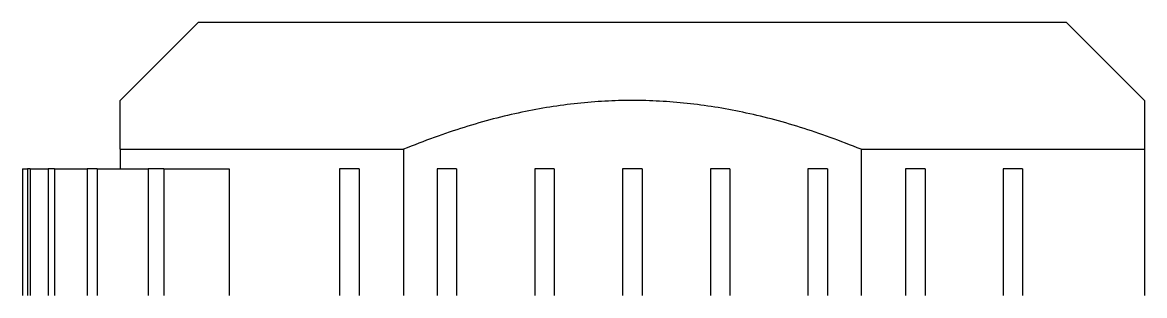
# Model space of a CAD drawing. Header units: millimetres. Extents: x 587 to 10361, y -8386 to 1488.
# Drawn here: x 1718.2 to 1833.2, y 819.3 to 847.3 of the extents above; entities that cross this region are included whole.
import ezdxf

# ---------------------------------------------------------------- set-up
doc = ezdxf.new("R2010")
doc.units = ezdxf.units.MM
doc.layers.add('Gruba', color=7, linetype='Continuous', lineweight=30)

msp = doc.modelspace()

# ---------------------------------------------------------------- linework, layer by layer
at = {"layer": 'Gruba'}
for p, q in [((1736.194, 847.289), (1728.194, 839.289)), ((1825.194, 847.289), (1736.194, 847.289)), ((1825.194, 847.289), (1833.194, 839.289)), ((1728.194, 834.289), (1728.194, 839.289)), ((1833.194, 839.289), (1833.194, 834.289)), ((1728.194, 834.289), (1757.242, 834.289)), ((1728.194, 834.289), (1728.194, 832.289)), ((1757.242, 834.289), (1757.242, 819.289)), ((1804.146, 834.289), (1833.194, 834.289)), ((1804.146, 834.289), (1804.146, 819.289)), ((1833.194, 834.289), (1833.194, 832.289)), ((1718.202, 832.289), (1718.194, 832.289)), ((1718.194, 832.289), (1718.194, 819.289)), ((1718.202, 832.289), (1718.708, 832.289)), ((1718.202, 832.289), (1718.202, 819.289)), ((1718.708, 832.289), (1718.708, 819.289)), ((1718.999, 832.289), (1718.708, 832.289)), ((1718.999, 832.289), (1720.842, 832.289)), ((1718.999, 832.289), (1718.999, 819.289)), ((1720.842, 832.289), (1720.842, 819.289)), ((1721.481, 832.289), (1720.842, 832.289)), ((1721.481, 832.289), (1724.817, 832.289)), ((1721.481, 832.289), (1721.481, 819.289)), ((1724.817, 832.289), (1724.817, 819.289)), ((1725.865, 832.289), (1724.817, 832.289)), ((1725.865, 832.289), (1731.073, 832.289)), ((1725.865, 832.289), (1725.865, 819.289)), ((1732.671, 832.289), (1731.073, 832.289)), ((1731.073, 832.289), (1731.073, 819.289)), ((1732.671, 832.289), (1739.387, 832.289)), ((1732.671, 832.289), (1732.671, 819.289)), ((1739.387, 832.289), (1739.387, 819.289)), ((1752.694, 832.289), (1750.694, 832.289)), ((1750.694, 832.289), (1750.694, 819.289)), ((1752.694, 832.289), (1752.694, 819.289)), ((1762.694, 832.289), (1760.694, 832.289)), ((1760.694, 832.289), (1760.694, 819.289)), ((1762.694, 832.289), (1762.694, 819.289)), ((1772.694, 832.289), (1770.694, 832.289)), ((1770.694, 832.289), (1770.694, 819.289)), ((1772.694, 832.289), (1772.694, 819.289)), ((1781.694, 832.289), (1779.694, 832.289)), ((1779.694, 832.289), (1779.694, 819.289)), ((1781.694, 832.289), (1781.694, 819.289)), ((1790.694, 832.289), (1788.694, 832.289)), ((1788.694, 832.289), (1788.694, 819.289)), ((1790.694, 832.289), (1790.694, 819.289)), ((1800.694, 832.289), (1798.694, 832.289)), ((1798.694, 832.289), (1798.694, 819.289)), ((1800.694, 832.289), (1800.694, 819.289)), ((1810.694, 832.289), (1808.694, 832.289)), ((1808.694, 832.289), (1808.694, 819.289)), ((1810.694, 832.289), (1810.694, 819.289)), ((1820.694, 832.289), (1818.694, 832.289)), ((1818.694, 832.289), (1818.694, 819.289)), ((1820.694, 832.289), (1820.694, 819.289)), ((1833.194, 832.289), (1833.194, 819.289))]:
    msp.add_line(p, q, dxfattribs=at)
msp.add_rational_spline([(1804.146, 834.289), (1780.694, 843.854), (1757.242, 834.289)], [1.01818181818, 1.11515151515, 1.01818181818], degree=2, dxfattribs=at)

doc.saveas('drawing.dxf')
